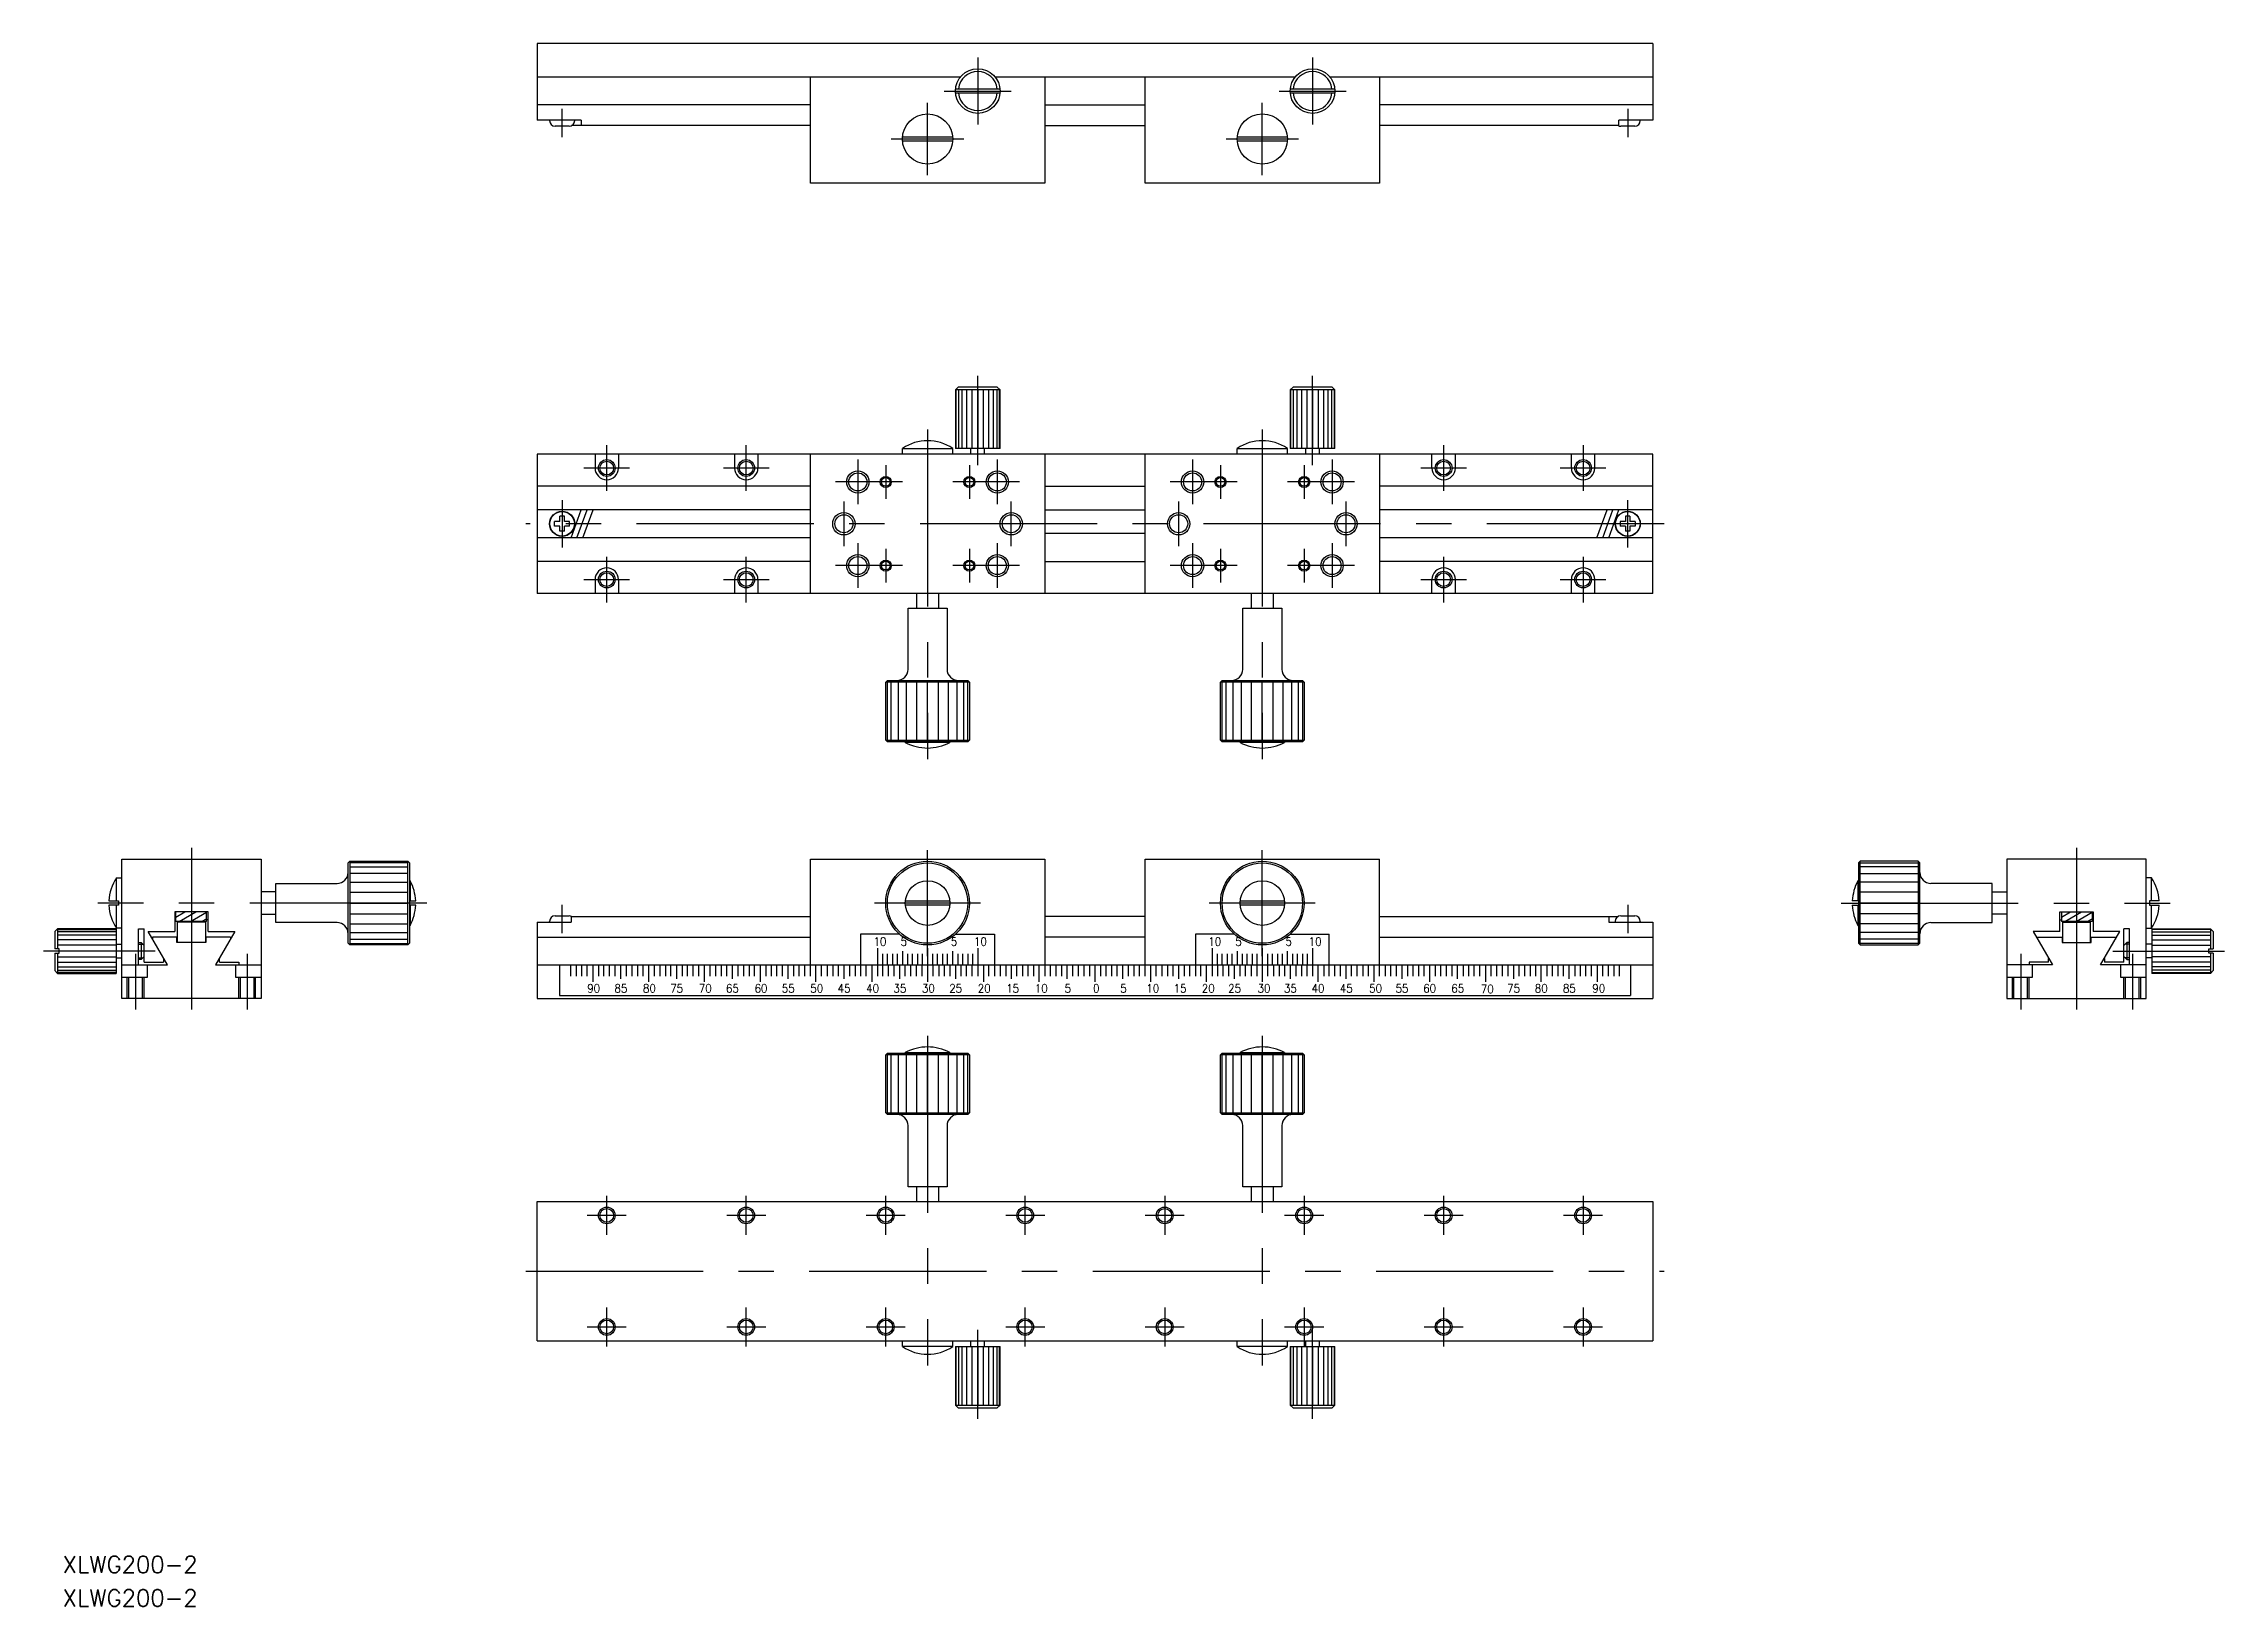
# Model space of a CAD drawing. Extents: x -188 to 202, y -109 to 171.
import ezdxf

# ---------------------------------------------------------------- set-up
doc = ezdxf.new("R2010")
doc.units = 0
doc.linetypes.add('CENTER', pattern=[50.8, 31.75, -6.35, 6.35, -6.35])
doc.linetypes.add('DASHED', pattern=[19.05, 12.7, -6.35])
doc.layers.get('0').update_dxf_attribs({"linetype": 'CONTINUOUS'})
doc.layers.add('CENTER', color=1, linetype='CONTINUOUS')
doc.styles.add('CONVERTER_2', font='txt.shx', dxfattribs={"width": 0.9})
doc.styles.get("Standard").update_dxf_attribs({"font": 'txt.shx', "height": 3, "bigfont": 'bigfont.shx'})

# ---------------------------------------------------------------- blocks, each defined once
blk = doc.blocks.new('*U2')
at = {"color": 7, "linetype": 'CONTINUOUS'}
blk.add_text('XLWG200-2', height=3, dxfattribs=at).set_placement((-185, -109))
blk = doc.blocks.new('*U3')
at = {"color": 7, "linetype": 'CONTINUOUS'}
blk.add_text('XLWG200-2', height=3, dxfattribs=at).set_placement((-185, -103))
blk = doc.blocks.new('*U4')
at = {"color": 7, "linetype": 'CONTINUOUS', "style": 'CONVERTER_2', "width": 0.9}
blk.add_text('35', height=1.5, dxfattribs=at).set_placement((33.875, 1.05))
blk = doc.blocks.new('*U5')
at = {"color": 7, "linetype": 'CONTINUOUS', "style": 'CONVERTER_2', "width": 0.9}
blk.add_text('40', height=1.5, dxfattribs=at).set_placement((38.83, 1.05))
blk = doc.blocks.new('*U6')
at = {"color": 7, "linetype": 'CONTINUOUS', "style": 'CONVERTER_2', "width": 0.9}
blk.add_text('50', height=1.5, dxfattribs=at).set_placement((49.15, 1.05))
blk = doc.blocks.new('*U7')
at = {"color": 7, "linetype": 'CONTINUOUS', "style": 'CONVERTER_2', "width": 0.9}
blk.add_text('55', height=1.5, dxfattribs=at).set_placement((53.875, 1.05))
blk = doc.blocks.new('*U8')
at = {"color": 7, "linetype": 'CONTINUOUS', "style": 'CONVERTER_2', "width": 0.9}
blk.add_text('45', height=1.5, dxfattribs=at).set_placement((43.875, 1.05))
blk = doc.blocks.new('*U9')
at = {"color": 7, "linetype": 'CONTINUOUS', "style": 'CONVERTER_2', "width": 0.9}
blk.add_text('65', height=1.5, dxfattribs=at).set_placement((63.875, 1.05))
blk = doc.blocks.new('*U10')
at = {"color": 7, "linetype": 'CONTINUOUS', "style": 'CONVERTER_2', "width": 0.9}
blk.add_text('60', height=1.5, dxfattribs=at).set_placement((58.83, 1.05))
blk = doc.blocks.new('*U11')
at = {"color": 7, "linetype": 'CONTINUOUS', "style": 'CONVERTER_2', "width": 0.9}
blk.add_text('70', height=1.5, dxfattribs=at).set_placement((69.15, 0.95))
blk = doc.blocks.new('*U12')
at = {"color": 7, "linetype": 'CONTINUOUS', "style": 'CONVERTER_2', "width": 0.9}
blk.add_text('75', height=1.5, dxfattribs=at).set_placement((73.875, 1.05))
blk = doc.blocks.new('*U13')
at = {"color": 7, "linetype": 'CONTINUOUS', "style": 'CONVERTER_2', "width": 0.9}
blk.add_text('80', height=1.5, dxfattribs=at).set_placement((78.83, 1.05))
blk = doc.blocks.new('*U14')
at = {"color": 7, "linetype": 'CONTINUOUS', "style": 'CONVERTER_2', "width": 0.9}
blk.add_text('85', height=1.5, dxfattribs=at).set_placement((83.875, 1.05))
blk = doc.blocks.new('*U15')
at = {"color": 7, "linetype": 'CONTINUOUS', "style": 'CONVERTER_2', "width": 0.9}
blk.add_text('90', height=1.5, dxfattribs=at).set_placement((89.15, 1.05))
blk = doc.blocks.new('*U16')
at = {"color": 7, "linetype": 'CONTINUOUS', "style": 'CONVERTER_2', "width": 0.9}
blk.add_text('0', height=1.5, dxfattribs=at).set_placement((-0.3375, 1.05))
blk = doc.blocks.new('*U17')
at = {"color": 7, "linetype": 'CONTINUOUS', "style": 'CONVERTER_2', "width": 0.9}
blk.add_text('5', height=1.5, dxfattribs=at).set_placement((4.55, 1.05))
blk = doc.blocks.new('*U18')
at = {"color": 7, "linetype": 'CONTINUOUS', "style": 'CONVERTER_2', "width": 0.9}
blk.add_text('10', height=1.5, dxfattribs=at).set_placement((9.2125, 1.05))
blk = doc.blocks.new('*U19')
at = {"color": 7, "linetype": 'CONTINUOUS', "style": 'CONVERTER_2', "width": 0.9}
blk.add_text('15', height=1.5, dxfattribs=at).set_placement((14.1, 1.05))
blk = doc.blocks.new('*U20')
at = {"color": 7, "linetype": 'CONTINUOUS', "style": 'CONVERTER_2', "width": 0.9}
blk.add_text('25', height=1.5, dxfattribs=at).set_placement((23.875, 1.05))
blk = doc.blocks.new('*U21')
at = {"color": 7, "linetype": 'CONTINUOUS', "style": 'CONVERTER_2', "width": 0.9}
blk.add_text('20', height=1.5, dxfattribs=at).set_placement((19.15, 1.05))
blk = doc.blocks.new('*U22')
at = {"color": 7, "linetype": 'CONTINUOUS', "style": 'CONVERTER_2', "width": 0.9}
blk.add_text('30', height=1.5, dxfattribs=at).set_placement((29.15, 1.05))
blk = doc.blocks.new('*U23')
at = {"color": 7, "linetype": 'CONTINUOUS', "style": 'CONVERTER_2', "width": 0.9}
blk.add_text('20', height=1.5, dxfattribs=at).set_placement((-21.0125, 1.05))
blk = doc.blocks.new('*U24')
at = {"color": 7, "linetype": 'CONTINUOUS', "style": 'CONVERTER_2', "width": 0.9}
blk.add_text('35', height=1.5, dxfattribs=at).set_placement((-36.125, 1.05))
blk = doc.blocks.new('*U25')
at = {"color": 7, "linetype": 'CONTINUOUS', "style": 'CONVERTER_2', "width": 0.9}
blk.add_text('40', height=1.5, dxfattribs=at).set_placement((-41.0125, 1.05))
blk = doc.blocks.new('*U26')
at = {"color": 7, "linetype": 'CONTINUOUS', "style": 'CONVERTER_2', "width": 0.9}
blk.add_text('25', height=1.5, dxfattribs=at).set_placement((-26.125, 1.05))
blk = doc.blocks.new('*U27')
at = {"color": 7, "linetype": 'CONTINUOUS', "style": 'CONVERTER_2', "width": 0.9}
blk.add_text('30', height=1.5, dxfattribs=at).set_placement((-31.0125, 1.05))
blk = doc.blocks.new('*U28')
at = {"color": 7, "linetype": 'CONTINUOUS', "style": 'CONVERTER_2', "width": 0.9}
blk.add_text('5', height=1.5, dxfattribs=at).set_placement((-5.45, 1.05))
blk = doc.blocks.new('*U29')
at = {"color": 7, "linetype": 'CONTINUOUS', "style": 'CONVERTER_2', "width": 0.9}
blk.add_text('10', height=1.5, dxfattribs=at).set_placement((-10.7875, 1.05))
blk = doc.blocks.new('*U30')
at = {"color": 7, "linetype": 'CONTINUOUS', "style": 'CONVERTER_2', "width": 0.9}
blk.add_text('15', height=1.5, dxfattribs=at).set_placement((-15.9, 1.05))
blk = doc.blocks.new('*U31')
at = {"color": 7, "linetype": 'CONTINUOUS', "style": 'CONVERTER_2', "width": 0.9}
blk.add_text('80', height=1.5, dxfattribs=at).set_placement((-81.0125, 1.05))
blk = doc.blocks.new('*U32')
at = {"color": 7, "linetype": 'CONTINUOUS', "style": 'CONVERTER_2', "width": 0.9}
blk.add_text('90', height=1.5, dxfattribs=at).set_placement((-91.0125, 1.05))
blk = doc.blocks.new('*U33')
at = {"color": 7, "linetype": 'CONTINUOUS', "style": 'CONVERTER_2', "width": 0.9}
blk.add_text('85', height=1.5, dxfattribs=at).set_placement((-86.125, 1.05))
blk = doc.blocks.new('*U34')
at = {"color": 7, "linetype": 'CONTINUOUS', "style": 'CONVERTER_2', "width": 0.9}
blk.add_text('50', height=1.5, dxfattribs=at).set_placement((-51.0125, 1.05))
blk = doc.blocks.new('*U35')
at = {"color": 7, "linetype": 'CONTINUOUS', "style": 'CONVERTER_2', "width": 0.9}
blk.add_text('65', height=1.5, dxfattribs=at).set_placement((-66.125, 1.05))
blk = doc.blocks.new('*U36')
at = {"color": 7, "linetype": 'CONTINUOUS', "style": 'CONVERTER_2', "width": 0.9}
blk.add_text('75', height=1.5, dxfattribs=at).set_placement((-76.125, 1.05))
blk = doc.blocks.new('*U37')
at = {"color": 7, "linetype": 'CONTINUOUS', "style": 'CONVERTER_2', "width": 0.9}
blk.add_text('70', height=1.5, dxfattribs=at).set_placement((-71.0125, 1.05))
blk = doc.blocks.new('*U38')
at = {"color": 7, "linetype": 'CONTINUOUS', "style": 'CONVERTER_2', "width": 0.9}
blk.add_text('60', height=1.5, dxfattribs=at).set_placement((-61.0125, 1.05))
blk = doc.blocks.new('*U39')
at = {"color": 7, "linetype": 'CONTINUOUS', "style": 'CONVERTER_2', "width": 0.9}
blk.add_text('55', height=1.5, dxfattribs=at).set_placement((-56.125, 1.05))
blk = doc.blocks.new('*U40')
at = {"color": 7, "linetype": 'CONTINUOUS', "style": 'CONVERTER_2', "width": 0.9}
blk.add_text('45', height=1.5, dxfattribs=at).set_placement((-46.125, 1.05))
blk = doc.blocks.new('*U41')
at = {"color": 7, "linetype": 'CONTINUOUS', "style": 'CONVERTER_2', "width": 0.9}
blk.add_text('10', height=1.5, dxfattribs=at).set_placement((-39.6875, 9.45))
blk = doc.blocks.new('*U42')
at = {"color": 7, "linetype": 'CONTINUOUS', "style": 'CONVERTER_2', "width": 0.9}
blk.add_text('5', height=1.5, dxfattribs=at).set_placement((-34.85, 9.45))
blk = doc.blocks.new('*U43')
at = {"color": 7, "linetype": 'CONTINUOUS', "style": 'CONVERTER_2', "width": 0.9}
blk.add_text('5', height=1.5, dxfattribs=at).set_placement((-25.85, 9.45))
blk = doc.blocks.new('*U44')
at = {"color": 7, "linetype": 'CONTINUOUS', "style": 'CONVERTER_2', "width": 0.9}
blk.add_text('10', height=1.5, dxfattribs=at).set_placement((-21.6875, 9.45))
blk = doc.blocks.new('*U45')
at = {"color": 7, "linetype": 'CONTINUOUS', "style": 'CONVERTER_2', "width": 0.9}
blk.add_text('10', height=1.5, dxfattribs=at).set_placement((38.3125, 9.45))
blk = doc.blocks.new('*U46')
at = {"color": 7, "linetype": 'CONTINUOUS', "style": 'CONVERTER_2', "width": 0.9}
blk.add_text('5', height=1.5, dxfattribs=at).set_placement((34.15, 9.45))
blk = doc.blocks.new('*U47')
at = {"color": 7, "linetype": 'CONTINUOUS', "style": 'CONVERTER_2', "width": 0.9}
blk.add_text('5', height=1.5, dxfattribs=at).set_placement((25.15, 9.45))
blk = doc.blocks.new('*U48')
at = {"color": 7, "linetype": 'CONTINUOUS', "style": 'CONVERTER_2', "width": 0.9}
blk.add_text('10', height=1.5, dxfattribs=at).set_placement((20.3125, 9.45))

msp = doc.modelspace()

# ---------------------------------------------------------------- linework, layer by layer
at = {"color": 7, "linetype": 'CONTINUOUS'}
for p, q in [((100, 171.19), (-100, 171.19)), ((-100, 171.19), (-100, 157.49)), ((100, 171.19), (100, 157.49)), ((-24.12, 165.19), (-100, 165.19)), ((-51, 146.19), (-51, 165.19)), ((35.88, 165.19), (-17.88, 165.19)), ((-9, 165.19), (-9, 146.19)), ((9, 146.19), (9, 165.19)), ((100, 165.19), (42.12, 165.19)), ((51, 165.19), (51, 146.19)), ((-24.98, 163.09), (-17.02, 163.09)), ((-17.02, 162.29), (-24.98, 162.29)), ((35.02, 163.09), (42.98, 163.09)), ((42.98, 162.29), (35.02, 162.29)), ((-51, 160.19), (-100, 160.19)), ((-92.09, 157.49), (-100, 157.49)), ((-97.75, 157.39), (-97.75, 157.49)), ((-94.25, 156.39), (-96.75, 156.39)), ((-51, 156.49), (-93.81, 156.49)), ((-93.25, 157.39), (-93.25, 157.49)), ((-92.09, 157.49), (-92.09, 156.49)), ((-9, 160.19), (9, 160.19)), ((-9, 156.49), (9, 156.49)), ((100, 160.19), (51, 160.19)), ((93.91, 156.49), (51, 156.49)), ((100, 157.49), (93.91, 157.49)), ((93.91, 156.49), (93.91, 157.49)), ((96.75, 156.39), (94.25, 156.39)), ((97.75, 157.49), (97.75, 157.39)), ((-34.48, 154.49), (-25.52, 154.49)), ((-25.52, 153.69), (-34.48, 153.69)), ((25.52, 154.49), (34.48, 154.49)), ((34.48, 153.69), (25.52, 153.69)), ((-9, 146.19), (-51, 146.19)), ((51, 146.19), (9, 146.19)), ((-25, 109.1), (-24.5, 109.6)), ((-17.5, 109.6), (-24.5, 109.6)), ((-17.5, 109.6), (-17, 109.1)), ((35, 109.1), (35.5, 109.6)), ((42.5, 109.6), (35.5, 109.6)), ((42.5, 109.6), (43, 109.1)), ((-25, 109.1), (-25, 98.6)), ((-17, 109.1), (-25, 109.1)), ((-24.86, 98.6), (-24.86, 109.1)), ((-24.46, 109.1), (-24.46, 98.6)), ((-23.83, 109.1), (-23.83, 98.6)), ((-23, 109.1), (-23, 98.6)), ((-22.04, 109.1), (-22.04, 98.6)), ((-21, 109.1), (-21, 98.6)), ((-19.96, 98.6), (-19.96, 109.1)), ((-19, 98.6), (-19, 109.1)), ((-18.17, 98.6), (-18.17, 109.1)), ((-17.54, 98.6), (-17.54, 109.1)), ((-17.14, 109.1), (-17.14, 98.6)), ((-17, 98.6), (-17, 109.1)), ((43, 109.1), (35, 109.1)), ((35, 109.1), (35, 98.6)), ((35.14, 98.6), (35.14, 109.1)), ((35.54, 109.1), (35.54, 98.6)), ((36.17, 109.1), (36.17, 98.6)), ((37, 109.1), (37, 98.6)), ((37.96, 109.1), (37.96, 98.6)), ((39, 109.1), (39, 98.6)), ((40.04, 98.6), (40.04, 109.1)), ((41, 98.6), (41, 109.1)), ((41.83, 98.6), (41.83, 109.1)), ((42.46, 98.6), (42.46, 109.1)), ((42.86, 109.1), (42.86, 98.6)), ((43, 98.6), (43, 109.1)), ((-34.5, 97.6), (-34.5, 98.61)), ((-34.5, 98.61), (-25.5, 98.61)), ((-25.5, 97.6), (-25.5, 98.61)), ((-17, 98.6), (-25, 98.6)), ((-22.22, 97.6), (-22.22, 98.6)), ((-19.77, 97.6), (-19.77, 98.6)), ((25.5, 98.61), (34.5, 98.61)), ((25.5, 97.6), (25.5, 98.61)), ((34.5, 97.6), (34.5, 98.61)), ((43, 98.6), (35, 98.6)), ((37.78, 97.6), (37.78, 98.6)), ((40.23, 97.6), (40.23, 98.6)), ((100, 97.6), (-100, 97.6)), ((-100, 97.6), (-100, 72.6)), ((-89.6, 97.6), (-89.6, 95.1)), ((-85.4, 97.6), (-85.4, 95.1)), ((-64.6, 97.6), (-64.6, 95.1)), ((-60.4, 97.6), (-60.4, 95.1)), ((-51, 72.6), (-51, 97.6)), ((-9, 97.6), (-9, 72.6)), ((9, 72.6), (9, 97.6)), ((51, 97.6), (51, 72.6)), ((60.4, 95.1), (60.4, 97.6)), ((64.6, 95.1), (64.6, 97.6)), ((85.4, 95.1), (85.4, 97.6)), ((89.6, 95.1), (89.6, 97.6)), ((100, 72.6), (100, 97.6)), ((-51, 91.85), (-100, 91.85)), ((-9, 91.85), (9, 91.85)), ((100, 91.85), (51, 91.85)), ((-51, 87.6), (-100, 87.6)), ((-95.9, 85.5), (-95.9, 86.45)), ((-95.1, 86.45), (-95.9, 86.45)), ((-95.1, 85.5), (-95.1, 86.45)), ((-93.91, 82.6), (-92.09, 87.6)), ((-92.85, 82.6), (-91.03, 87.6)), ((-91.78, 82.6), (-89.96, 87.6)), ((-9, 87.6), (9, 87.6)), ((100, 87.6), (51, 87.6)), ((89.96, 82.6), (91.78, 87.6)), ((91.03, 82.6), (92.85, 87.6)), ((92.09, 82.6), (93.91, 87.6)), ((95.9, 86.45), (95.1, 86.45)), ((95.1, 86.45), (95.1, 85.5)), ((95.9, 86.45), (95.9, 85.5)), ((-51, 82.6), (-100, 82.6)), ((-95.9, 85.5), (-96.85, 85.5)), ((-96.85, 84.7), (-96.85, 85.5)), ((-95.9, 84.7), (-96.85, 84.7)), ((-95.9, 83.75), (-95.9, 84.7)), ((-95.1, 83.75), (-95.9, 83.75)), ((-94.15, 85.5), (-95.1, 85.5)), ((-95.1, 83.75), (-95.1, 84.7)), ((-94.15, 84.7), (-95.1, 84.7)), ((-94.15, 84.7), (-94.15, 85.5)), ((9, 83.35), (-9, 83.35)), ((100, 82.6), (51, 82.6)), ((94.15, 85.5), (94.15, 84.7)), ((95.1, 85.5), (94.15, 85.5)), ((95.1, 84.7), (94.15, 84.7)), ((95.1, 84.7), (95.1, 83.75)), ((95.9, 83.75), (95.1, 83.75)), ((96.85, 85.5), (95.9, 85.5)), ((95.9, 84.7), (95.9, 83.75)), ((96.85, 84.7), (95.9, 84.7)), ((96.85, 85.5), (96.85, 84.7)), ((-51, 78.35), (-100, 78.35)), ((-9, 78.35), (9, 78.35)), ((100, 78.35), (51, 78.35)), ((-89.6, 75.1), (-89.6, 72.6)), ((-85.4, 75.1), (-85.4, 72.6)), ((-64.6, 75.1), (-64.6, 72.6)), ((-60.4, 75.1), (-60.4, 72.6)), ((60.4, 72.6), (60.4, 75.1)), ((64.6, 72.6), (64.6, 75.1)), ((85.4, 72.6), (85.4, 75.1)), ((89.6, 72.6), (89.6, 75.1)), ((100, 72.6), (-100, 72.6)), ((-32, 72.6), (-32, 70)), ((-28, 70), (-28, 72.6)), ((28, 72.6), (28, 70)), ((32, 70), (32, 72.6)), ((-33.5, 59), (-33.5, 70)), ((-33.5, 70), (-26.5, 70)), ((-26.5, 70), (-26.5, 59)), ((26.5, 59), (26.5, 70)), ((26.5, 70), (33.5, 70)), ((33.5, 70), (33.5, 59)), ((-37.2, 57), (-37.5, 56.7)), ((-37.5, 46.3), (-37.5, 56.7)), ((-22.5, 56.7), (-37.5, 56.7)), ((-37.24, 56.7), (-37.24, 46.3)), ((-37.2, 57), (-22.8, 57)), ((-36.5, 46.3), (-36.5, 56.7)), ((-35.3, 56.7), (-35.3, 46.3)), ((-33.75, 46.3), (-33.75, 56.7)), ((-31.94, 46.3), (-31.94, 56.7)), ((-30, 46.3), (-30, 56.7)), ((-28.06, 46.3), (-28.06, 56.7)), ((-26.25, 46.3), (-26.25, 56.7)), ((-24.7, 46.3), (-24.7, 56.7)), ((-23.5, 46.3), (-23.5, 56.7)), ((-22.5, 56.7), (-22.8, 57)), ((-22.76, 46.3), (-22.76, 56.7)), ((-22.5, 56.7), (-22.5, 46.3)), ((22.8, 57), (22.5, 56.7)), ((22.5, 46.3), (22.5, 56.7)), ((37.5, 56.7), (22.5, 56.7)), ((22.76, 56.7), (22.76, 46.3)), ((22.8, 57), (37.2, 57)), ((23.5, 46.3), (23.5, 56.7)), ((24.7, 56.7), (24.7, 46.3)), ((26.25, 46.3), (26.25, 56.7)), ((28.06, 46.3), (28.06, 56.7)), ((30, 46.3), (30, 56.7)), ((31.94, 46.3), (31.94, 56.7)), ((33.75, 46.3), (33.75, 56.7)), ((35.3, 46.3), (35.3, 56.7)), ((36.5, 46.3), (36.5, 56.7)), ((37.5, 56.7), (37.2, 57)), ((37.24, 46.3), (37.24, 56.7)), ((37.5, 56.7), (37.5, 46.3)), ((-37.5, 46.3), (-22.5, 46.3)), ((-37.5, 46.3), (-37.2, 46)), ((-22.8, 46), (-37.2, 46)), ((-34, 45.9), (-34, 46)), ((-26, 45.9), (-34, 45.9)), ((-26, 46), (-26, 45.9)), ((-22.5, 46.3), (-22.8, 46)), ((22.5, 46.3), (37.5, 46.3)), ((22.5, 46.3), (22.8, 46)), ((37.2, 46), (22.8, 46)), ((26, 45.9), (26, 46)), ((34, 45.9), (26, 45.9)), ((34, 46), (34, 45.9)), ((37.5, 46.3), (37.2, 46)), ((-174.44, 0), (-174.44, 25)), ((-174.44, 25), (-149.44, 25)), ((-149.44, 25), (-149.44, 0)), ((-133.84, 24.3), (-133.54, 24.6)), ((-133.84, 9.9), (-133.84, 24.3)), ((-133.54, 24.6), (-133.54, 9.6)), ((-133.54, 24.6), (-123.14, 24.6)), ((-123.14, 24.34), (-133.54, 24.34)), ((-133.54, 23.6), (-123.14, 23.6)), ((-123.14, 9.6), (-123.14, 24.6)), ((-122.84, 24.3), (-123.14, 24.6)), ((-122.84, 24.3), (-122.84, 9.9)), ((-51, 4), (-51, 25)), ((-51, 25), (-9, 25)), ((-9, 25), (-9, 4)), ((9, 25), (51, 25)), ((9, 4), (9, 25)), ((51, 4), (51, 25)), ((136.84, 24.3), (137.14, 24.6)), ((136.84, 24.3), (136.84, 9.9)), ((137.14, 9.6), (137.14, 24.6)), ((147.54, 24.6), (137.14, 24.6)), ((137.14, 24.34), (147.54, 24.34)), ((147.54, 23.6), (137.14, 23.6)), ((147.54, 24.6), (147.54, 9.6)), ((147.84, 24.3), (147.54, 24.6)), ((147.84, 9.9), (147.84, 24.3)), ((188.44, 25), (163.44, 25)), ((163.44, 25), (163.44, 0)), ((188.44, 0), (188.44, 25)), ((-175.35, 17.5), (-175.35, 21.6)), ((-175.35, 21.6), (-174.44, 21.6)), ((-146.84, 20.6), (-135.84, 20.6)), ((-146.84, 13.6), (-146.84, 20.6)), ((-123.14, 22.4), (-133.54, 22.4)), ((-133.54, 20.85), (-123.14, 20.85)), ((-122.84, 21.1), (-122.74, 21.1)), ((-122.74, 21.1), (-122.74, 17.5)), ((136.74, 21.1), (136.74, 17.5)), ((136.84, 21.1), (136.74, 21.1)), ((137.14, 22.4), (147.54, 22.4)), ((147.54, 20.85), (137.14, 20.85)), ((160.84, 20.6), (149.84, 20.6)), ((160.84, 13.6), (160.84, 20.6)), ((189.35, 21.6), (188.44, 21.6)), ((189.35, 17.5), (189.35, 21.6)), ((-176.73, 17.5), (-175.04, 17.5)), ((-175.04, 16.7), (-176.73, 16.7)), ((-175.35, 12.6), (-175.35, 16.7)), ((-175.04, 17.5), (-175.04, 16.7)), ((-146.84, 19.1), (-149.44, 19.1)), ((-133.54, 19.04), (-123.14, 19.04)), ((-133.54, 17.1), (-123.14, 17.1)), ((-122.84, 17.5), (-121.75, 17.5)), ((-121.75, 16.7), (-122.84, 16.7)), ((-122.74, 16.7), (-122.74, 13.1)), ((-33.98, 17.5), (-26.02, 17.5)), ((-26.02, 16.7), (-33.98, 16.7)), ((26.02, 17.5), (33.98, 17.5)), ((33.98, 16.7), (26.02, 16.7)), ((136.84, 17.5), (135.75, 17.5)), ((135.75, 16.7), (136.84, 16.7)), ((136.74, 16.7), (136.74, 13.1)), ((147.54, 19.04), (137.14, 19.04)), ((147.54, 17.1), (137.14, 17.1)), ((160.84, 19.1), (163.44, 19.1)), ((190.73, 17.5), (189.04, 17.5)), ((189.04, 17.5), (189.04, 16.7)), ((189.04, 16.7), (190.73, 16.7)), ((189.35, 12.6), (189.35, 16.7)), ((-186.44, 12), (-185.94, 12.5)), ((-186.44, 12), (-186.44, 8.9)), ((-185.94, 12.5), (-185.94, 8.9)), ((-175.44, 12.5), (-185.94, 12.5)), ((-185.94, 12.36), (-175.44, 12.36)), ((-175.44, 11.96), (-185.94, 11.96)), ((-175.44, 12.5), (-175.44, 4.5)), ((-174.44, 12.6), (-175.35, 12.6)), ((-171.44, 6), (-171.44, 12.5)), ((-171.44, 12.5), (-170.44, 12.5)), ((-170.44, 6.5), (-170.44, 12.5)), ((-166.25, 6), (-169.72, 12)), ((-169.72, 12), (-164.94, 12)), ((-158.94, 15.5), (-164.94, 15.5)), ((-164.94, 15.5), (-164.94, 12)), ((-164.74, 14.1), (-164.94, 14.1)), ((-164.74, 13.77), (-164.74, 15.5)), ((-159.24, 13.77), (-164.74, 13.77)), ((-164.44, 10), (-164.44, 13.77)), ((-159.44, 13.7), (-164.44, 13.7)), ((-159.44, 13.77), (-159.44, 10)), ((-159.24, 13.77), (-159.24, 15.5)), ((-158.94, 14.1), (-159.24, 14.1)), ((-158.94, 12), (-158.94, 15.5)), ((-158.94, 12), (-154.16, 12)), ((-154.16, 12), (-157.62, 6)), ((-149.44, 15.1), (-146.84, 15.1)), ((-135.84, 13.6), (-146.84, 13.6)), ((-133.54, 15.16), (-123.14, 15.16)), ((-133.54, 13.35), (-123.14, 13.35)), ((-133.54, 11.8), (-123.14, 11.8)), ((-122.74, 13.1), (-122.84, 13.1)), ((-100, 13.7), (-100, 0)), ((-100, 13.7), (-93.91, 13.7)), ((-97.75, 13.7), (-97.75, 13.8)), ((-96.75, 14.8), (-94.25, 14.8)), ((-93.91, 14.7), (-51, 14.7)), ((-93.91, 14.7), (-93.91, 13.7)), ((9, 14.7), (-9, 14.7)), ((51, 14.7), (93.81, 14.7)), ((92.09, 14.7), (92.09, 13.7)), ((92.09, 13.7), (100, 13.7)), ((93.25, 13.8), (93.25, 13.7)), ((94.25, 14.8), (96.75, 14.8)), ((97.75, 13.8), (97.75, 13.7)), ((100, 13.7), (100, 0)), ((136.74, 13.1), (136.84, 13.1)), ((147.54, 15.16), (137.14, 15.16)), ((147.54, 13.35), (137.14, 13.35)), ((147.54, 11.8), (137.14, 11.8)), ((149.84, 13.6), (160.84, 13.6)), ((163.44, 15.1), (160.84, 15.1)), ((168.16, 12), (171.62, 6)), ((172.94, 12), (168.16, 12)), ((172.94, 15.5), (178.94, 15.5)), ((172.94, 12), (172.94, 15.5)), ((172.94, 14.1), (173.24, 14.1)), ((173.24, 15.5), (173.24, 13.77)), ((178.74, 13.77), (173.24, 13.77)), ((173.44, 13.77), (173.44, 10)), ((173.44, 13.7), (178.44, 13.7)), ((178.44, 10), (178.44, 13.77)), ((178.74, 15.5), (178.74, 13.77)), ((178.74, 14.1), (178.94, 14.1)), ((178.94, 15.5), (178.94, 12)), ((183.72, 12), (178.94, 12)), ((180.25, 6), (183.72, 12)), ((184.44, 6.5), (184.44, 12.5)), ((185.44, 12.5), (184.44, 12.5)), ((185.44, 6), (185.44, 12.5)), ((188.44, 12.6), (189.35, 12.6)), ((189.44, 12.5), (189.44, 4.5)), ((189.44, 12.5), (199.94, 12.5)), ((199.94, 12.36), (189.44, 12.36)), ((189.44, 11.96), (199.94, 11.96)), ((199.94, 12.5), (199.94, 8.9)), ((200.44, 12), (199.94, 12.5)), ((200.44, 12), (200.44, 8.9)), ((-185.64, 8.9), (-186.44, 8.9)), ((-186.44, 8.1), (-185.64, 8.1)), ((-186.44, 8.1), (-186.44, 5)), ((-175.44, 11.33), (-185.94, 11.33)), ((-175.44, 10.5), (-185.94, 10.5)), ((-175.44, 9.54), (-185.94, 9.54)), ((-185.94, 8.1), (-185.94, 4.5)), ((-185.64, 8.1), (-185.64, 8.9)), ((-175.44, 8.5), (-185.64, 8.5)), ((-175.44, 9.72), (-174.44, 9.72)), ((-171.44, 10), (-170.94, 10)), ((-170.94, 10), (-170.44, 9.5)), ((-170.94, 10), (-170.94, 7)), ((-164.54, 11), (-168.94, 11)), ((-168.94, 11), (-168.94, 10.65)), ((-164.54, 10), (-164.54, 11)), ((-159.34, 10), (-164.54, 10)), ((-154.94, 11), (-159.34, 11)), ((-159.34, 11), (-159.34, 10)), ((-154.94, 11), (-154.94, 10.65)), ((-133.84, 9.9), (-133.54, 9.6)), ((-133.54, 10.6), (-123.14, 10.6)), ((-133.54, 9.86), (-123.14, 9.86)), ((-123.14, 9.6), (-133.54, 9.6)), ((-122.84, 9.9), (-123.14, 9.6)), ((-100, 11), (-51, 11)), ((-34.99, 11.5), (-42, 11.5)), ((-42, 11.5), (-42, 4)), ((-39, 9), (-39, 4)), ((-38.1, 8), (-38.1, 6)), ((-37.2, 6), (-37.2, 8)), ((-36.3, 8), (-36.3, 6)), ((-35.4, 6), (-35.4, 8)), ((-34.5, 8.5), (-34.5, 6)), ((-33.6, 8), (-33.6, 6)), ((-32.7, 6), (-32.7, 8)), ((-31.8, 8), (-31.8, 6)), ((-30.9, 6), (-30.9, 8)), ((-30, 9), (-30, 3)), ((-29.1, 8), (-29.1, 6)), ((-28.2, 6), (-28.2, 8)), ((-27.3, 8), (-27.3, 6)), ((-26.4, 6), (-26.4, 8)), ((-25.5, 6), (-25.5, 8.5)), ((-25.01, 11.5), (-18, 11.5)), ((-24.6, 8), (-24.6, 6)), ((-23.7, 6), (-23.7, 8)), ((-22.8, 8), (-22.8, 6)), ((-21.9, 6), (-21.9, 8)), ((-21, 9), (-21, 4)), ((-18, 11.5), (-18, 4)), ((9, 11), (-9, 11)), ((18, 11.5), (18, 4)), ((25.01, 11.5), (18, 11.5)), ((21, 9), (21, 4)), ((21.9, 8), (21.9, 6)), ((22.8, 6), (22.8, 8)), ((23.7, 8), (23.7, 6)), ((24.6, 6), (24.6, 8)), ((25.5, 8.5), (25.5, 6)), ((26.4, 8), (26.4, 6)), ((27.3, 6), (27.3, 8)), ((28.2, 8), (28.2, 6)), ((29.1, 6), (29.1, 8)), ((30, 9), (30, 3)), ((30.9, 8), (30.9, 6)), ((31.8, 6), (31.8, 8)), ((32.7, 8), (32.7, 6)), ((33.6, 6), (33.6, 8)), ((34.5, 6), (34.5, 8.5)), ((34.99, 11.5), (42, 11.5)), ((35.4, 8), (35.4, 6)), ((36.3, 6), (36.3, 8)), ((37.2, 8), (37.2, 6)), ((38.1, 6), (38.1, 8)), ((39, 9), (39, 4)), ((42, 4), (42, 11.5)), ((51, 11), (100, 11)), ((136.84, 9.9), (137.14, 9.6)), ((147.54, 10.6), (137.14, 10.6)), ((147.54, 9.86), (137.14, 9.86)), ((137.14, 9.6), (147.54, 9.6)), ((147.84, 9.9), (147.54, 9.6)), ((168.94, 11), (173.34, 11)), ((168.94, 11), (168.94, 10.65)), ((173.34, 11), (173.34, 10)), ((173.34, 10), (178.54, 10)), ((178.54, 11), (182.94, 11)), ((178.54, 10), (178.54, 11)), ((182.94, 11), (182.94, 10.65)), ((184.94, 10), (184.44, 9.5)), ((184.94, 10), (184.94, 7)), ((185.44, 10), (184.94, 10)), ((189.44, 9.72), (188.44, 9.72)), ((189.44, 11.33), (199.94, 11.33)), ((189.44, 10.5), (199.94, 10.5)), ((189.44, 9.54), (199.94, 9.54)), ((189.44, 8.5), (199.64, 8.5)), ((199.64, 8.9), (200.44, 8.9)), ((199.64, 8.1), (199.64, 8.9)), ((200.44, 8.1), (199.64, 8.1)), ((199.94, 8.1), (199.94, 4.5)), ((200.44, 8.1), (200.44, 5)), ((-185.94, 4.5), (-186.44, 5)), ((-185.94, 7.46), (-175.44, 7.46)), ((-185.94, 6.5), (-175.44, 6.5)), ((-185.94, 5.67), (-175.44, 5.67)), ((-185.94, 5.04), (-175.44, 5.04)), ((-175.44, 4.64), (-185.94, 4.64)), ((-185.94, 4.5), (-175.44, 4.5)), ((-175.44, 7.27), (-174.44, 7.27)), ((-174.44, 6), (-166.25, 6)), ((-170.94, 7), (-171.44, 7)), ((-170.44, 7.5), (-170.94, 7)), ((-170.44, 6.5), (-166.94, 6.5)), ((-166.94, 7.19), (-166.94, 6.5)), ((-157.62, 6), (-149.44, 6)), ((-156.94, 6.5), (-156.94, 7.19)), ((-156.94, 6.5), (-153.44, 6.5)), ((-153.44, 6.5), (-153.44, 6)), ((-100, 6), (100, 6)), ((-96, 6), (-96, 0.5)), ((-94, 6), (-94, 4)), ((-93, 6), (-93, 4)), ((-92, 6), (-92, 4)), ((-91, 4), (-91, 6)), ((-90, 6), (-90, 3)), ((-89, 6), (-89, 4)), ((-88, 4), (-88, 6)), ((-87, 4), (-87, 6)), ((-86, 4), (-86, 6)), ((-85, 3.5), (-85, 6)), ((-84, 6), (-84, 4)), ((-83, 6), (-83, 4)), ((-82, 6), (-82, 4)), ((-81, 4), (-81, 6)), ((-80, 6), (-80, 3)), ((-79, 6), (-79, 4)), ((-78, 6), (-78, 4)), ((-77, 6), (-77, 4)), ((-76, 4), (-76, 6)), ((-75, 6), (-75, 3.5)), ((-74, 6), (-74, 4)), ((-73, 4), (-73, 6)), ((-72, 4), (-72, 6)), ((-71, 4), (-71, 6)), ((-70, 3), (-70, 6)), ((-69, 6), (-69, 4)), ((-68, 6), (-68, 4)), ((-67, 6), (-67, 4)), ((-66, 4), (-66, 6)), ((-65, 6), (-65, 3.5)), ((-64, 6), (-64, 4)), ((-63, 6), (-63, 4)), ((-62, 6), (-62, 4)), ((-61, 4), (-61, 6)), ((-60, 6), (-60, 3)), ((-59, 6), (-59, 4)), ((-58, 4), (-58, 6)), ((-57, 4), (-57, 6)), ((-56, 4), (-56, 6)), ((-55, 3.5), (-55, 6)), ((-54, 4), (-54, 6)), ((-53, 4), (-53, 6)), ((-52, 4), (-52, 6)), ((-50, 3), (-50, 6)), ((-49, 4), (-49, 6)), ((-48, 6), (-48, 4)), ((-47, 6), (-47, 4)), ((-46, 6), (-46, 4)), ((-45, 6), (-45, 3.5)), ((-44, 6), (-44, 4)), ((-43, 6), (-43, 4)), ((-41, 4), (-41, 6)), ((-40, 6), (-40, 3)), ((-38, 4), (-38, 6)), ((-37, 4), (-37, 6)), ((-36, 4), (-36, 6)), ((-35, 3.5), (-35, 6)), ((-34, 4), (-34, 6)), ((-33, 4), (-33, 6)), ((-32, 4), (-32, 6)), ((-31, 6), (-31, 4)), ((-29, 4), (-29, 6)), ((-28, 6), (-28, 4)), ((-27, 6), (-27, 4)), ((-26, 6), (-26, 4)), ((-25, 6), (-25, 3.5)), ((-24, 4), (-24, 6)), ((-23, 4), (-23, 6)), ((-22, 4), (-22, 6)), ((-20, 6), (-20, 3)), ((-19, 4), (-19, 6)), ((-17, 6), (-17, 4)), ((-16, 6), (-16, 4)), ((-15, 6), (-15, 3.5)), ((-14, 4), (-14, 6)), ((-13, 6), (-13, 4)), ((-12, 6), (-12, 4)), ((-11, 6), (-11, 4)), ((-10, 3), (-10, 6)), ((-8, 6), (-8, 4)), ((-7, 6), (-7, 4)), ((-6, 6), (-6, 4)), ((-5, 3.5), (-5, 6)), ((-4, 6), (-4, 4)), ((-3, 6), (-3, 4)), ((-2, 6), (-2, 4)), ((-1, 6), (-1, 4)), ((0, 6), (0, 3)), ((1, 6), (1, 4)), ((2, 4), (2, 6)), ((3, 4), (3, 6)), ((4, 4), (4, 6)), ((5, 3.5), (5, 6)), ((6, 4), (6, 6)), ((7, 4), (7, 6)), ((8, 4), (8, 6)), ((10, 3), (10, 6)), ((11, 4), (11, 6)), ((12, 6), (12, 4)), ((13, 6), (13, 4)), ((14, 4), (14, 6)), ((15, 6), (15, 3.5)), ((16, 6), (16, 4)), ((17, 4), (17, 6)), ((19, 4), (19, 6)), ((20, 3), (20, 6)), ((22, 4), (22, 6)), ((23, 4), (23, 6)), ((24, 4), (24, 6)), ((25, 3.5), (25, 6)), ((26, 4), (26, 6)), ((27, 4), (27, 6)), ((28, 6), (28, 4)), ((29, 6), (29, 4)), ((31, 4), (31, 6)), ((32, 6), (32, 4)), ((33, 6), (33, 4)), ((34, 6), (34, 4)), ((35, 6), (35, 3.5)), ((36, 6), (36, 4)), ((37, 6), (37, 4)), ((38, 6), (38, 4)), ((40, 3), (40, 6)), ((41, 6), (41, 4)), ((43, 4), (43, 6)), ((44, 4), (44, 6)), ((45, 3.5), (45, 6)), ((46, 4), (46, 6)), ((47, 4), (47, 6)), ((48, 6), (48, 4)), ((49, 6), (49, 4)), ((50, 6), (50, 3)), ((52, 6), (52, 4)), ((53, 6), (53, 4)), ((54, 6), (54, 4)), ((55, 6), (55, 3.5)), ((56, 6), (56, 4)), ((57, 6), (57, 4)), ((58, 6), (58, 4)), ((59, 4), (59, 6)), ((60, 3), (60, 6)), ((61, 6), (61, 4)), ((62, 4), (62, 6)), ((63, 4), (63, 6)), ((64, 4), (64, 6)), ((65, 3.5), (65, 6)), ((66, 6), (66, 4)), ((67, 4), (67, 6)), ((68, 4), (68, 6)), ((69, 4), (69, 6)), ((70, 6), (70, 3)), ((71, 4), (71, 6)), ((72, 6), (72, 4)), ((73, 6), (73, 4)), ((74, 6), (74, 4)), ((75, 6), (75, 3.5)), ((76, 6), (76, 4)), ((77, 6), (77, 4)), ((78, 6), (78, 4)), ((79, 4), (79, 6)), ((80, 3), (80, 6)), ((81, 6), (81, 4)), ((82, 4), (82, 6)), ((83, 4), (83, 6)), ((84, 4), (84, 6)), ((85, 3.5), (85, 6)), ((86, 6), (86, 4)), ((87, 4), (87, 6)), ((88, 4), (88, 6)), ((89, 4), (89, 6)), ((90, 6), (90, 3)), ((91, 6), (91, 4)), ((92, 6), (92, 4)), ((93, 6), (93, 4)), ((94, 4), (94, 6)), ((96, 6), (96, 0.5)), ((171.62, 6), (163.44, 6)), ((170.94, 6.5), (167.44, 6.5)), ((167.44, 6.5), (167.44, 6)), ((170.94, 6.5), (170.94, 7.19)), ((188.44, 6), (180.25, 6)), ((180.94, 7.19), (180.94, 6.5)), ((184.44, 6.5), (180.94, 6.5)), ((184.44, 7.5), (184.94, 7)), ((184.94, 7), (185.44, 7)), ((189.44, 7.27), (188.44, 7.27)), ((199.94, 7.46), (189.44, 7.46)), ((199.94, 6.5), (189.44, 6.5)), ((199.94, 5.67), (189.44, 5.67)), ((199.94, 5.04), (189.44, 5.04)), ((189.44, 4.64), (199.94, 4.64)), ((199.94, 4.5), (189.44, 4.5)), ((199.94, 4.5), (200.44, 5)), ((-149.44, 0), (-174.44, 0)), ((-100, 0), (100, 0)), ((-96, 0.5), (96, 0.5)), ((163.44, 0), (188.44, 0)), ((-37.2, -9.8), (-37.5, -10.1)), ((-37.5, -20.5), (-37.5, -10.1)), ((-22.5, -10.1), (-37.5, -10.1)), ((-37.24, -10.1), (-37.24, -20.5)), ((-37.2, -9.8), (-22.8, -9.8)), ((-36.5, -20.5), (-36.5, -10.1)), ((-35.3, -10.1), (-35.3, -20.5)), ((-34, -9.8), (-34, -9.7)), ((-34, -9.7), (-26, -9.7)), ((-33.75, -20.5), (-33.75, -10.1)), ((-31.94, -20.5), (-31.94, -10.1)), ((-30, -20.5), (-30, -10.1)), ((-28.06, -20.5), (-28.06, -10.1)), ((-26.25, -20.5), (-26.25, -10.1)), ((-26, -9.7), (-26, -9.8)), ((-24.7, -20.5), (-24.7, -10.1)), ((-23.5, -20.5), (-23.5, -10.1)), ((-22.8, -9.8), (-22.5, -10.1)), ((-22.76, -20.5), (-22.76, -10.1)), ((-22.5, -10.1), (-22.5, -20.5)), ((22.8, -9.8), (22.5, -10.1)), ((22.5, -20.5), (22.5, -10.1)), ((37.5, -10.1), (22.5, -10.1)), ((22.76, -10.1), (22.76, -20.5)), ((22.8, -9.8), (37.2, -9.8)), ((23.5, -20.5), (23.5, -10.1)), ((24.7, -10.1), (24.7, -20.5)), ((26, -9.7), (34, -9.7)), ((26, -9.8), (26, -9.7)), ((26.25, -20.5), (26.25, -10.1)), ((28.06, -20.5), (28.06, -10.1)), ((30, -20.5), (30, -10.1)), ((31.94, -20.5), (31.94, -10.1)), ((33.75, -20.5), (33.75, -10.1)), ((34, -9.7), (34, -9.8)), ((35.3, -20.5), (35.3, -10.1)), ((36.5, -20.5), (36.5, -10.1)), ((37.2, -9.8), (37.5, -10.1)), ((37.24, -20.5), (37.24, -10.1)), ((37.5, -10.1), (37.5, -20.5)), ((-37.5, -20.5), (-22.5, -20.5)), ((-37.5, -20.5), (-37.2, -20.8)), ((-22.8, -20.8), (-37.2, -20.8)), ((-33.5, -33.8), (-33.5, -22.8)), ((-26.5, -22.8), (-26.5, -33.8)), ((-22.8, -20.8), (-22.5, -20.5)), ((22.5, -20.5), (37.5, -20.5)), ((22.5, -20.5), (22.8, -20.8)), ((37.2, -20.8), (22.8, -20.8)), ((26.5, -33.8), (26.5, -22.8)), ((33.5, -22.8), (33.5, -33.8)), ((37.2, -20.8), (37.5, -20.5)), ((-26.5, -33.8), (-33.5, -33.8)), ((-32, -33.8), (-32, -36.4)), ((-28, -36.4), (-28, -33.8)), ((33.5, -33.8), (26.5, -33.8)), ((28, -33.8), (28, -36.4)), ((32, -36.4), (32, -33.8)), ((-100, -36.4), (100, -36.4)), ((-100, -61.4), (-100, -36.4)), ((100, -36.4), (100, -61.4)), ((-100, -61.4), (100, -61.4)), ((-34.5, -62.41), (-34.5, -61.4)), ((-25.5, -62.41), (-34.5, -62.41)), ((-25.5, -62.41), (-25.5, -61.4)), ((-25, -62.4), (-17, -62.4)), ((-25, -62.4), (-25, -72.9)), ((-24.86, -72.9), (-24.86, -62.4)), ((-24.46, -62.4), (-24.46, -72.9)), ((-23.83, -62.4), (-23.83, -72.9)), ((-23, -62.4), (-23, -72.9)), ((-22.22, -62.4), (-22.22, -61.4)), ((-22.04, -62.4), (-22.04, -72.9)), ((-21, -62.4), (-21, -72.9)), ((-19.96, -72.9), (-19.96, -62.4)), ((-19.77, -62.4), (-19.77, -61.4)), ((-19, -72.9), (-19, -62.4)), ((-18.17, -72.9), (-18.17, -62.4)), ((-17.54, -72.9), (-17.54, -62.4)), ((-17.14, -62.4), (-17.14, -72.9)), ((-17, -72.9), (-17, -62.4)), ((25.5, -62.41), (25.5, -61.4)), ((34.5, -62.41), (25.5, -62.41)), ((34.5, -62.41), (34.5, -61.4)), ((35, -62.4), (43, -62.4)), ((35, -62.4), (35, -72.9)), ((35.14, -72.9), (35.14, -62.4)), ((35.54, -62.4), (35.54, -72.9)), ((36.17, -62.4), (36.17, -72.9)), ((37, -62.4), (37, -72.9)), ((37.78, -62.4), (37.78, -61.4)), ((37.96, -62.4), (37.96, -72.9)), ((39, -62.4), (39, -72.9)), ((40.04, -72.9), (40.04, -62.4)), ((40.23, -62.4), (40.23, -61.4)), ((41, -72.9), (41, -62.4)), ((41.83, -72.9), (41.83, -62.4)), ((42.46, -72.9), (42.46, -62.4)), ((42.86, -62.4), (42.86, -72.9)), ((43, -72.9), (43, -62.4)), ((-25, -72.9), (-17, -72.9)), ((-24.5, -73.4), (-25, -72.9)), ((-24.5, -73.4), (-17.5, -73.4)), ((-17, -72.9), (-17.5, -73.4)), ((35, -72.9), (43, -72.9)), ((35.5, -73.4), (35, -72.9)), ((35.5, -73.4), (42.5, -73.4)), ((43, -72.9), (42.5, -73.4))]:
    msp.add_line(p, q, dxfattribs=at)
at = {"color": 3, "linetype": 'CONTINUOUS'}
for p, q in [((-164.74, 14.59), (-163.15, 15.5)), ((-164.14, 13.77), (-161.15, 15.5)), ((-162.14, 13.77), (-159.24, 15.45)), ((-160.14, 13.77), (-159.24, 14.3)), ((173.24, 14.57), (174.85, 15.5)), ((173.86, 13.77), (176.85, 15.5)), ((175.86, 13.77), (178.74, 15.44)), ((177.86, 13.77), (178.74, 14.28)), ((-171.44, 9.73), (-170.67, 9.73)), ((185.44, 9.73), (184.67, 9.73)), ((-171.44, 7.27), (-170.67, 7.27)), ((185.44, 7.27), (184.67, 7.27))]:
    msp.add_line(p, q, dxfattribs=at)
at = {"color": 3, "linetype": 'DASHED'}
for p, q in [((-169.84, 3.8), (-169.84, 6)), ((-154.04, 6), (-154.04, 3.8)), ((168.04, 3.8), (168.04, 6)), ((183.84, 6), (183.84, 3.8)), ((-174.44, 3.8), (-169.84, 3.8)), ((-173.44, 0), (-173.44, 3.8)), ((-173.17, 0), (-173.17, 3.8)), ((-170.71, 0), (-170.71, 3.8)), ((-170.44, 0), (-170.44, 3.8)), ((-154.04, 3.8), (-149.44, 3.8)), ((-153.44, 0), (-153.44, 3.8)), ((-153.17, 0), (-153.17, 3.8)), ((-150.71, 0), (-150.71, 3.8)), ((-150.44, 0), (-150.44, 3.8)), ((163.44, 3.8), (168.04, 3.8)), ((164.44, 0), (164.44, 3.8)), ((164.71, 0), (164.71, 3.8)), ((167.17, 0), (167.17, 3.8)), ((167.44, 0), (167.44, 3.8)), ((183.84, 3.8), (188.44, 3.8)), ((184.44, 0), (184.44, 3.8)), ((184.71, 0), (184.71, 3.8)), ((187.17, 0), (187.17, 3.8)), ((187.44, 0), (187.44, 3.8))]:
    msp.add_line(p, q, dxfattribs=at)
at = {"color": 7, "linetype": 'CONTINUOUS'}
for centre, radius in [((-21, 162.69), 4), ((39, 162.69), 4), ((-30, 154.09), 4.5), ((30, 154.09), 4.5), ((-87.5, 95.1), 1.23), ((-62.5, 95.1), 1.23), ((-42.5, 92.6), 1.62), ((-17.5, 92.6), 1.62), ((17.5, 92.6), 1.62), ((42.5, 92.6), 1.62), ((62.5, 95.1), 1.23), ((87.5, 95.1), 1.23), ((-37.5, 92.6), 0.783), ((-22.5, 92.6), 0.783), ((22.5, 92.6), 0.783), ((37.5, 92.6), 0.783), ((-95.5, 85.1), 2.25), ((-95.5, 85.1), 2.2), ((-45, 85.1), 1.62), ((-15, 85.1), 1.62), ((15, 85.1), 1.62), ((45, 85.1), 1.62), ((95.5, 85.1), 2.25), ((95.5, 85.1), 2.2), ((-42.5, 77.6), 1.62), ((-37.5, 77.6), 0.783), ((-22.5, 77.6), 0.783), ((-17.5, 77.6), 1.62), ((17.5, 77.6), 1.62), ((22.5, 77.6), 0.783), ((37.5, 77.6), 0.783), ((42.5, 77.6), 1.62), ((-87.5, 75.1), 1.23), ((-62.5, 75.1), 1.23), ((62.5, 75.1), 1.23), ((87.5, 75.1), 1.23), ((-30, 17.1), 7.5), ((-30, 17.1), 7.2), ((30, 17.1), 7.5), ((30, 17.1), 7.2), ((-30, 17.1), 4), ((30, 17.1), 4), ((-87.5, -38.9), 1.23), ((-62.5, -38.9), 1.23), ((-37.5, -38.9), 1.23), ((-12.5, -38.9), 1.23), ((12.5, -38.9), 1.23), ((37.5, -38.9), 1.23), ((62.5, -38.9), 1.23), ((87.5, -38.9), 1.23), ((-87.5, -58.9), 1.23), ((-62.5, -58.9), 1.23), ((-37.5, -58.9), 1.23), ((-12.5, -58.9), 1.23), ((12.5, -58.9), 1.23), ((37.5, -58.9), 1.23), ((62.5, -58.9), 1.23), ((87.5, -58.9), 1.23)]:
    msp.add_circle(centre, radius, dxfattribs=at)
at = {"color": 3, "linetype": 'CONTINUOUS'}
for centre, radius in [((-87.5, 95.1), 1.5), ((-62.5, 95.1), 1.5), ((-42.5, 92.6), 2), ((-17.5, 92.6), 2), ((17.5, 92.6), 2), ((42.5, 92.6), 2), ((62.5, 95.1), 1.5), ((87.5, 95.1), 1.5), ((-37.5, 92.6), 1), ((-22.5, 92.6), 1), ((22.5, 92.6), 1), ((37.5, 92.6), 1), ((-45, 85.1), 2), ((-15, 85.1), 2), ((15, 85.1), 2), ((45, 85.1), 2), ((-42.5, 77.6), 2), ((-37.5, 77.6), 1), ((-22.5, 77.6), 1), ((-17.5, 77.6), 2), ((17.5, 77.6), 2), ((22.5, 77.6), 1), ((37.5, 77.6), 1), ((42.5, 77.6), 2), ((-87.5, 75.1), 1.5), ((-62.5, 75.1), 1.5), ((62.5, 75.1), 1.5), ((87.5, 75.1), 1.5), ((-87.5, -38.9), 1.5), ((-62.5, -38.9), 1.5), ((-37.5, -38.9), 1.5), ((-12.5, -38.9), 1.5), ((12.5, -38.9), 1.5), ((37.5, -38.9), 1.5), ((62.5, -38.9), 1.5), ((87.5, -38.9), 1.5), ((-87.5, -58.9), 1.5), ((-62.5, -58.9), 1.5), ((-37.5, -58.9), 1.5), ((-12.5, -58.9), 1.5), ((12.5, -58.9), 1.5), ((37.5, -58.9), 1.5), ((62.5, -58.9), 1.5), ((87.5, -58.9), 1.5)]:
    msp.add_circle(centre, radius, dxfattribs=at)
at = {"color": 7, "linetype": 'CONTINUOUS'}
for centre, radius, start, end in [((-21, 162.69), 3.5, 6.5624, 173.4376), ((39, 162.69), 3.5, 6.5624, 173.4376), ((-21, 162.69), 3.5, 186.5624, 353.4376), ((39, 162.69), 3.5, 186.5624, 353.4376), ((-96.75, 157.39), 1, 180, 270), ((-94.25, 157.39), 1, 270, 0), ((94.25, 157.39), 1, 244.1581, 270), ((96.75, 157.39), 1, 270, 0), ((-30, 92), 8, 55.7711, 124.2289), ((30, 92), 8, 55.7711, 124.2289), ((-87.5, 95.1), 2.1, 180, 0), ((-62.5, 95.1), 2.1, 180, 0), ((62.5, 95.1), 2.1, 180, 0), ((87.5, 95.1), 2.1, 180, 0), ((-87.5, 75.1), 2.1, 0, 180), ((-62.5, 75.1), 2.1, 0, 180), ((62.5, 75.1), 2.1, 0, 180), ((87.5, 75.1), 2.1, 0, 180), ((-35.5, 59), 2, 270, 0), ((-24.5, 59), 2, 180, 270), ((24.5, 59), 2, 270, 0), ((35.5, 59), 2, 180, 270), ((-30, 53.4), 8.5, 241.9275, 298.0725), ((30, 53.4), 8.5, 241.9275, 298.0725), ((-168.74, 17.1), 8, 145.7711, 177.134), ((-135.84, 22.6), 2, 270, 0), ((-130.24, 17.1), 8.5, 2.6973, 28.0725), ((144.24, 17.1), 8.5, 151.9275, 177.3027), ((149.84, 22.6), 2, 180, 270), ((182.74, 17.1), 8, 2.866, 34.2289), ((-168.74, 17.1), 8, 182.866, 214.2289), ((-130.24, 17.1), 8.5, 331.9275, 357.3027), ((144.24, 17.1), 8.5, 182.6973, 208.0725), ((182.74, 17.1), 8, 325.7711, 357.134), ((-135.84, 11.6), 2, 0, 90), ((-96.75, 13.8), 1, 90, 180), ((-94.25, 13.8), 1, 64.1581, 90), ((94.25, 13.8), 1, 90, 180), ((96.75, 13.8), 1, 0, 90), ((149.84, 11.6), 2, 90, 180), ((-30, -17.2), 8.5, 61.9275, 118.0725), ((30, -17.2), 8.5, 61.9275, 118.0725), ((-35.5, -22.8), 2, 0, 90), ((-24.5, -22.8), 2, 90, 180), ((24.5, -22.8), 2, 0, 90), ((35.5, -22.8), 2, 90, 180), ((-30, -55.8), 8, 235.7711, 304.2289), ((30, -55.8), 8, 235.7711, 304.2289)]:
    msp.add_arc(centre, radius, start, end, dxfattribs=at)
at = {"layer": 'CENTER', "color": 1, "linetype": 'CENTER'}
for p, q in [((-21, 168.69), (-21, 156.69)), ((39, 168.69), (39, 156.69)), ((-30, 147.59), (-30, 160.59)), ((-27, 162.69), (-15, 162.69)), ((30, 147.59), (30, 160.59)), ((33, 162.69), (45, 162.69)), ((-95.5, 154.39), (-95.5, 159.49)), ((95.5, 159.49), (95.5, 154.39)), ((-36.5, 154.09), (-23.5, 154.09)), ((23.5, 154.09), (36.5, 154.09)), ((-21, 95.6), (-21, 111.6)), ((39, 95.6), (39, 111.6)), ((-30, 102), (-30, 42.9)), ((30, 102), (30, 42.9)), ((-87.5, 91), (-87.5, 99.2)), ((-62.5, 91), (-62.5, 99.2)), ((62.5, 99.2), (62.5, 91)), ((87.5, 99.2), (87.5, 91)), ((-83.4, 95.1), (-91.6, 95.1)), ((-58.4, 95.1), (-66.6, 95.1)), ((-42.5, 96.6), (-42.5, 88.6)), ((-37.5, 95.6), (-37.5, 89.6)), ((-22.5, 95.6), (-22.5, 89.6)), ((-17.5, 96.6), (-17.5, 88.6)), ((17.5, 96.6), (17.5, 88.6)), ((22.5, 95.6), (22.5, 89.6)), ((37.5, 95.6), (37.5, 89.6)), ((42.5, 96.6), (42.5, 88.6)), ((66.6, 95.1), (58.4, 95.1)), ((91.6, 95.1), (83.4, 95.1)), ((-34.5, 92.6), (-46.5, 92.6)), ((-13.5, 92.6), (-25.5, 92.6)), ((25.5, 92.6), (13.5, 92.6)), ((46.5, 92.6), (34.5, 92.6)), ((-95.5, 89.35), (-95.5, 80.85)), ((-45, 89.1), (-45, 81.1)), ((-15, 81.1), (-15, 89.1)), ((15, 89.1), (15, 81.1)), ((45, 81.1), (45, 89.1)), ((95.5, 80.85), (95.5, 89.35)), ((102, 85.1), (-102, 85.1)), ((-87.5, 71), (-87.5, 79.2)), ((-62.5, 71), (-62.5, 79.2)), ((-42.5, 81.6), (-42.5, 73.6)), ((-37.5, 80.6), (-37.5, 74.6)), ((-22.5, 80.6), (-22.5, 74.6)), ((-17.5, 81.6), (-17.5, 73.6)), ((17.5, 81.6), (17.5, 73.6)), ((22.5, 80.6), (22.5, 74.6)), ((37.5, 80.6), (37.5, 74.6)), ((42.5, 81.6), (42.5, 73.6)), ((62.5, 79.2), (62.5, 71)), ((87.5, 79.2), (87.5, 71)), ((-91.6, 75.1), (-83.4, 75.1)), ((-66.6, 75.1), (-58.4, 75.1)), ((-34.5, 77.6), (-46.5, 77.6)), ((-13.5, 77.6), (-25.5, 77.6)), ((25.5, 77.6), (13.5, 77.6)), ((46.5, 77.6), (34.5, 77.6)), ((58.4, 75.1), (66.6, 75.1)), ((83.4, 75.1), (91.6, 75.1)), ((-161.94, 27), (-161.94, -2)), ((-30, 7.6), (-30, 26.6)), ((30, 7.6), (30, 26.6)), ((175.94, 27), (175.94, -2)), ((-119.75, 17.1), (-178.73, 17.1)), ((-95.5, 11.7), (-95.5, 16.8)), ((-20.5, 17.1), (-39.5, 17.1)), ((39.5, 17.1), (20.5, 17.1)), ((95.5, 16.8), (95.5, 11.7)), ((133.75, 17.1), (192.73, 17.1)), ((-168.44, 8.5), (-188.44, 8.5)), ((-171.94, 8), (-171.94, -2)), ((-151.94, 8), (-151.94, -2)), ((165.94, 8), (165.94, -2)), ((182.44, 8.5), (202.44, 8.5)), ((185.94, 8), (185.94, -2)), ((-30, -6.7), (-30, -65.8)), ((30, -6.7), (30, -65.8)), ((-84, -38.9), (-91, -38.9)), ((-87.5, -42.4), (-87.5, -35.4)), ((-59, -38.9), (-66, -38.9)), ((-62.5, -42.4), (-62.5, -35.4)), ((-34, -38.9), (-41, -38.9)), ((-37.5, -42.4), (-37.5, -35.4)), ((-9, -38.9), (-16, -38.9)), ((-12.5, -42.4), (-12.5, -35.4)), ((16, -38.9), (9, -38.9)), ((12.5, -35.4), (12.5, -42.4)), ((41, -38.9), (34, -38.9)), ((37.5, -35.4), (37.5, -42.4)), ((66, -38.9), (59, -38.9)), ((62.5, -35.4), (62.5, -42.4)), ((91, -38.9), (84, -38.9)), ((87.5, -35.4), (87.5, -42.4)), ((-102, -48.9), (102, -48.9)), ((-87.5, -62.4), (-87.5, -55.4)), ((-62.5, -62.4), (-62.5, -55.4)), ((-37.5, -62.4), (-37.5, -55.4)), ((-12.5, -62.4), (-12.5, -55.4)), ((12.5, -55.4), (12.5, -62.4)), ((37.5, -55.4), (37.5, -62.4)), ((62.5, -55.4), (62.5, -62.4)), ((87.5, -55.4), (87.5, -62.4)), ((-91, -58.9), (-84, -58.9)), ((-66, -58.9), (-59, -58.9)), ((-41, -58.9), (-34, -58.9)), ((-21, -75.4), (-21, -59.4)), ((-16, -58.9), (-9, -58.9)), ((9, -58.9), (16, -58.9)), ((34, -58.9), (41, -58.9)), ((39, -75.4), (39, -59.4)), ((59, -58.9), (66, -58.9)), ((84, -58.9), (91, -58.9))]:
    msp.add_line(p, q, dxfattribs=at)

# ---------------------------------------------------------------- block references
at = {"color": 7, "linetype": 'CONTINUOUS'}
for name in ['*U41', '*U42', '*U43', '*U44', '*U48', '*U47', '*U46', '*U45', '*U32', '*U33', '*U31', '*U36', '*U37', '*U35', '*U38', '*U39', '*U34', '*U40', '*U25', '*U24', '*U27', '*U26', '*U23', '*U30', '*U29', '*U28', '*U16', '*U17', '*U18', '*U19', '*U21', '*U20', '*U22', '*U4', '*U5', '*U8', '*U6', '*U7', '*U10', '*U9', '*U11', '*U12', '*U13', '*U14', '*U15', '*U3', '*U2']:
    msp.add_blockref(name, (0, 0), dxfattribs=at)

doc.saveas('drawing.dxf')
